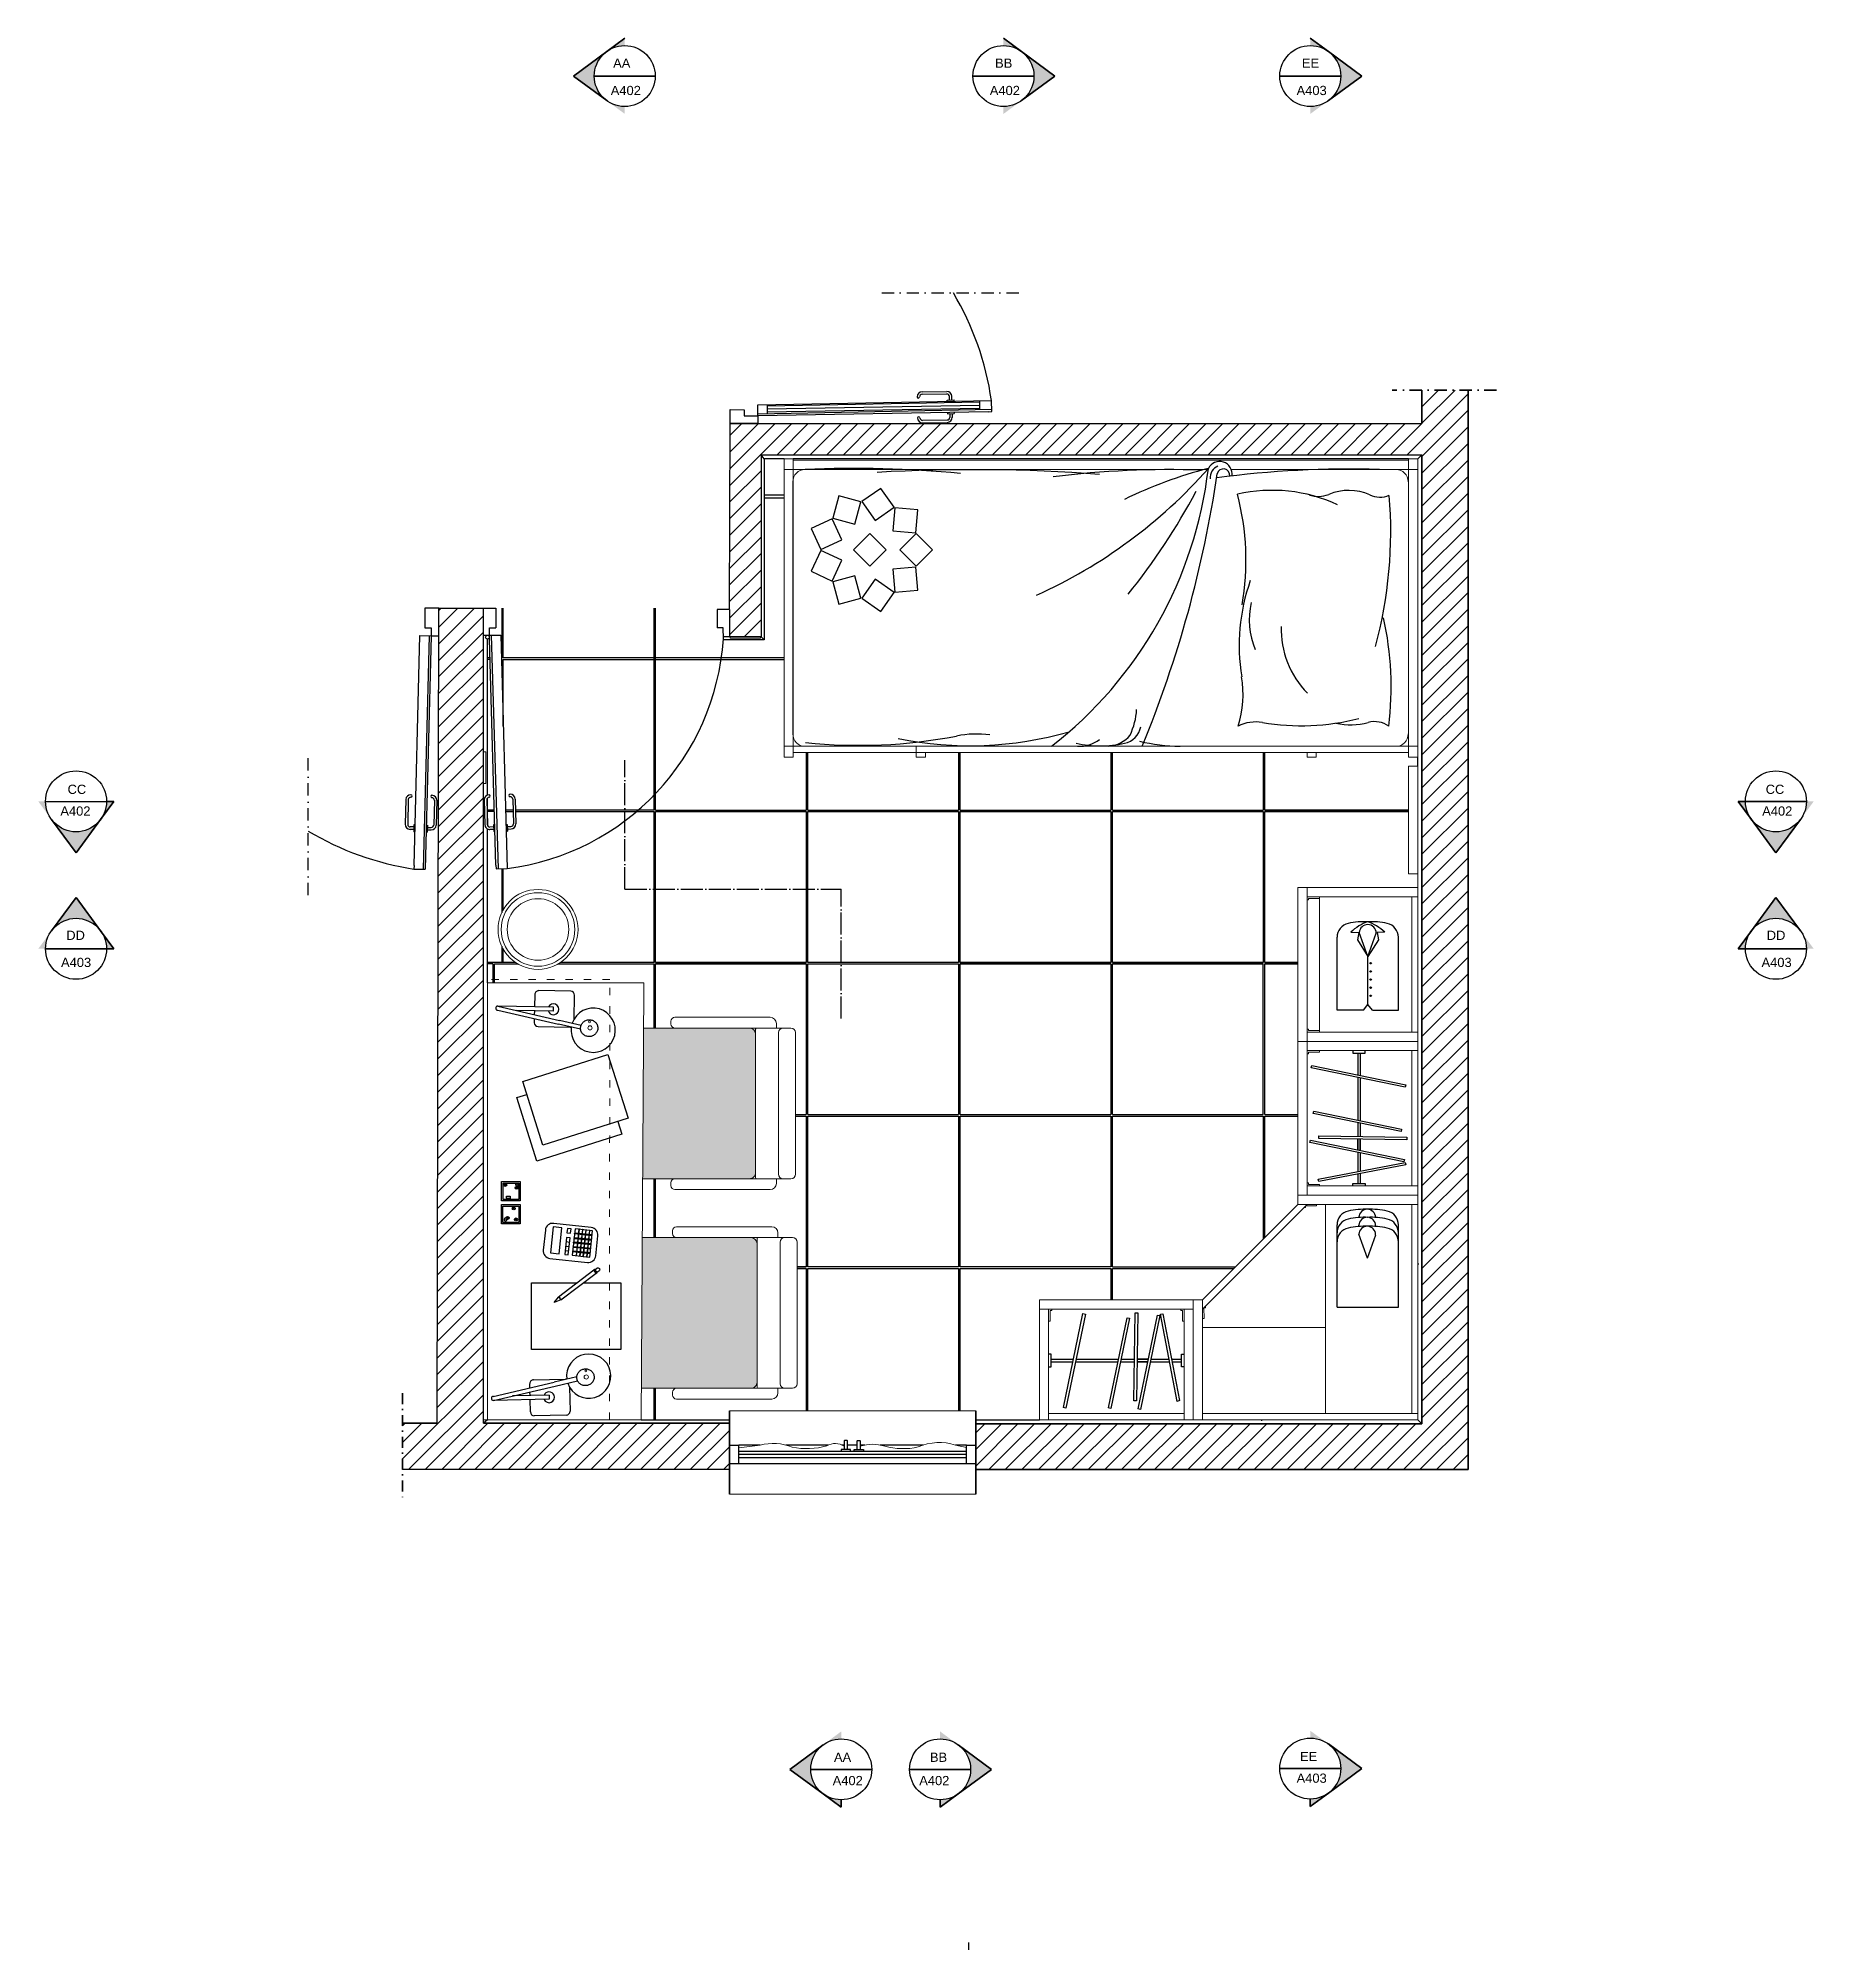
# Model space of a CAD drawing. Header units: millimetres. Extents: x 1104 to 6167, y 592 to 2113.
# Drawn here: x 5590 to 6167, y 1492 to 2113 of the extents above; entities that cross this region are included whole.
import ezdxf

# ---------------------------------------------------------------- set-up
doc = ezdxf.new("R2010")
doc.units = ezdxf.units.MM
for name, pattern in [('ACAD_ISO03W100', [30, 12, -18]), ('ACAD_ISO04W100', [30, 24, -3, 0, -3]), ('DASHDOT', [1, 0.5, -0.25, 0, -0.25])]:
    doc.linetypes.add(name, pattern=pattern)
for name, color, linetype, lineweight in [('A-DOOR-FULL', 9, 'Continuous', 25), ('A-FURN', 2, 'Continuous', 18), ('A-GLAZ-FULL', 4, 'Continuous', 25), ('A-WALL-FULL-EXTR', 3, 'Continuous', 35), ('A-WALL-FULL-INTR', 1, 'Continuous', 25), ('acessori 2', 7, 'Continuous', 13), ('QUOTE', 5, 'Continuous', 13), ('TEXTURE', 13, 'Continuous', 25)]:
    doc.layers.add(name, color=color, linetype=linetype, lineweight=lineweight)
for name, color, linetype in [('A-FLOR', 11, 'Continuous'), ('A-SECT-D-MCUC', 12, 'Continuous'), ('ACCESSORI', 8, 'Continuous'), ('BATTISCOPA', 10, 'Continuous'), ('SECT-SYMB', 6, 'Continuous')]:
    doc.layers.add(name, color=color, linetype=linetype)
doc.styles.get("Standard").update_dxf_attribs({"font": 'arial.ttf'})

msp = doc.modelspace()

# ---------------------------------------------------------------- texts
at = {"layer": 'QUOTE'}
for s, p in [('AA', (5777.04, 2103.57)), ('BB', (5901.17, 2103.57)), ('EE', (6000.88, 2103.57)), ('A402', (5776.26, 2094.68)), ('A402', (5899.45, 2094.68)), ('A403', (5999.16, 2094.68)), ('CC', (5599.73, 1867.5)), ('CC', (6151.61, 1867.5)), ('A402', (5597.39, 1860.44)), ('A402', (6150.48, 1860.44)), ('DD', (5599.31, 1820.04)), ('DD', (6151.96, 1820.04)), ('A403', (5597.61, 1811.23)), ('A403', (6150.26, 1811.23)), ('AA', (5848.81, 1552.84)), ('BB', (5879.99, 1552.84)), ('EE', (6000.29, 1553.1)), ('A402', (5848.39, 1545.26)), ('A402', (5876.52, 1545.26)), ('A403', (5999.16, 1546.04))]:
    msp.add_text(s, height=3, dxfattribs=at).set_placement(p)

# ---------------------------------------------------------------- hatches: boundary and pattern name
at = {"layer": 'A-SECT-D-MCUC'}
h = msp.add_hatch(dxfattribs=at)
h.set_pattern_fill('ANSI31', color=256, scale=1.2)
h.paths.add_polyline_path([(5825.1, 1977.78), (6039.87, 1977.78), (6039.87, 1662.75), (5894.87, 1662.75), (5894.87, 1647.83), (6054.87, 1647.92), (6054.87, 1998.79), (6039.87, 1998.79), (6039.87, 1987.92), (5815.1, 1987.92), (5814.87, 1927.66), (5814.87, 1918.62), (5825.1, 1918.62)])
h = msp.add_hatch(dxfattribs=at)
h.set_pattern_fill('ANSI31', color=256, scale=1.2)
h.paths.add_polyline_path([(5719.87, 1662.92), (5708.58, 1662.92), (5708.58, 1647.94), (5814.86, 1647.83), (5814.87, 1662.92), (5734.87, 1662.92), (5734.87, 1782.92), (5734.87, 1927.92), (5720.37, 1927.92)])
at = {"layer": 'SECT-SYMB'}
h = msp.add_hatch(color=256, dxfattribs=at)
h.dxf.hatch_style = 1
h.paths.add_polyline_path([(5774.95, 2108.84, 0.238429), (5770.92, 2100.86, 0.238429), (5774.95, 2092.88), (5764.11, 2100.86)])
h.paths.add_polyline_path([(5780.82, 2090.95), (5780.82, 2088.56), (5774.95, 2092.88, 0.159985)])
h.paths.add_polyline_path([(5780.82, 2113.16), (5780.82, 2110.77, 0.159985), (5774.95, 2108.84)])
h = msp.add_hatch(color=256, dxfattribs=at)
h.dxf.hatch_style = 1
h.paths.add_polyline_path([(5909.77, 2108.84, -0.238429), (5913.8, 2100.86, -0.238429), (5909.77, 2092.88), (5920.61, 2100.86)])
h.paths.add_polyline_path([(5903.89, 2090.95), (5903.89, 2088.56), (5909.77, 2092.88, -0.159985)])
h.paths.add_polyline_path([(5903.89, 2113.16), (5903.89, 2110.77, -0.159985), (5909.77, 2108.84)])
h = msp.add_hatch(color=256, dxfattribs=at)
h.dxf.hatch_style = 1
h.paths.add_polyline_path([(6009.48, 2108.84, -0.238429), (6013.52, 2100.86, -0.238429), (6009.48, 2092.88), (6020.32, 2100.86)])
h.paths.add_polyline_path([(6003.61, 2090.95), (6003.61, 2088.56), (6009.48, 2092.88, -0.159985)])
h.paths.add_polyline_path([(6003.61, 2113.16), (6003.61, 2110.77, -0.159985), (6009.48, 2108.84)])
h = msp.add_hatch(color=256, dxfattribs=at)
h.dxf.hatch_style = 1
h.paths.add_polyline_path([(5610.48, 1859.2, -0.238429), (5602.5, 1855.17, -0.238429), (5594.52, 1859.2), (5602.5, 1848.36)])
h.paths.add_polyline_path([(5592.59, 1865.08), (5590.2, 1865.08), (5594.52, 1859.2, -0.159985)])
h.paths.add_polyline_path([(5614.8, 1865.08), (5612.41, 1865.08, -0.159985), (5610.48, 1859.2)])
h = msp.add_hatch(color=256, dxfattribs=at)
h.dxf.hatch_style = 1
h.paths.add_polyline_path([(6146.95, 1859.2, 0.238429), (6154.93, 1855.17, 0.238429), (6162.91, 1859.2), (6154.93, 1848.36)])
h.paths.add_polyline_path([(6164.84, 1865.08), (6167.23, 1865.08), (6162.91, 1859.2, 0.159985)])
h.paths.add_polyline_path([(6142.63, 1865.08), (6145.02, 1865.08, 0.159985), (6146.95, 1859.2)])
h = msp.add_hatch(color=256, dxfattribs=at)
h.dxf.hatch_style = 1
h.paths.add_polyline_path([(5610.48, 1823.03, 0.238429), (5602.5, 1827.06, 0.238429), (5594.52, 1823.03), (5602.5, 1833.87)])
h.paths.add_polyline_path([(5592.59, 1817.15), (5590.2, 1817.15), (5594.52, 1823.03, 0.159985)])
h.paths.add_polyline_path([(5614.8, 1817.15), (5612.41, 1817.15, 0.159985), (5610.48, 1823.03)])
h = msp.add_hatch(color=256, dxfattribs=at)
h.dxf.hatch_style = 1
h.paths.add_polyline_path([(6146.95, 1823.03, -0.238429), (6154.93, 1827.06, -0.238429), (6162.91, 1823.03), (6154.93, 1833.87)])
h.paths.add_polyline_path([(6164.84, 1817.15), (6167.23, 1817.15), (6162.91, 1823.03, -0.159985)])
h.paths.add_polyline_path([(6142.63, 1817.15), (6145.02, 1817.15, -0.159985), (6146.95, 1823.03)])
h = msp.add_hatch(color=256, dxfattribs=at)
h.dxf.hatch_style = 1
h.paths.add_polyline_path([(5845.29, 1542.44, -0.238429), (5841.25, 1550.41, -0.238429), (5845.29, 1558.39), (5834.45, 1550.41)])
h.paths.add_polyline_path([(5851.16, 1560.32), (5851.16, 1562.72), (5845.29, 1558.39, -0.159985)])
h.paths.add_polyline_path([(5851.16, 1538.11), (5851.16, 1540.51, -0.159985), (5845.29, 1542.44)])
h = msp.add_hatch(color=256, dxfattribs=at)
h.dxf.hatch_style = 1
h.paths.add_polyline_path([(5889.19, 1542.44, 0.238429), (5893.22, 1550.41, 0.238429), (5889.19, 1558.39), (5900.02, 1550.41)])
h.paths.add_polyline_path([(5883.31, 1560.32), (5883.31, 1562.72), (5889.19, 1558.39, 0.159985)])
h.paths.add_polyline_path([(5883.31, 1538.11), (5883.31, 1540.51, 0.159985), (5889.19, 1542.44)])
h = msp.add_hatch(color=256, dxfattribs=at)
h.dxf.hatch_style = 1
h.paths.add_polyline_path([(6009.48, 1542.69, 0.238429), (6013.52, 1550.67, 0.238429), (6009.48, 1558.65), (6020.32, 1550.67)])
h.paths.add_polyline_path([(6003.61, 1560.58), (6003.61, 1562.97), (6009.48, 1558.65, 0.159985)])
h.paths.add_polyline_path([(6003.61, 1538.37), (6003.61, 1540.76, 0.159985), (6009.48, 1542.69)])
at = {"layer": 'TEXTURE'}
h = msp.add_hatch(dxfattribs=at)
h.set_pattern_fill('ANGLE', color=256, scale=0.21, angle=180)
h.set_pattern_definition([(180, (10589.4473, 3438.2738), (-3e-15, -1.46685), [1.0668, -0.40005]), (270, (10589.4473, 3438.2738), (1.46685, -3e-15), [1.0668, -0.40005])])
h.paths.add_polyline_path([(5786.23, 1674.28), (5797.64, 1674.28), (5821.83, 1674.28, 0.414214), (5823.83, 1676.28), (5823.83, 1721.28, 0.414213), (5821.83, 1723.28), (5797.64, 1723.28), (5786.53, 1723.28)])
h.paths.add_polyline_path([(5786.64, 1742.39), (5797.14, 1742.39), (5821.33, 1742.39, 0.414214), (5823.33, 1744.39), (5823.33, 1789.39, 0.414213), (5821.33, 1791.39), (5797.14, 1791.39), (5786.94, 1791.39)])

# ---------------------------------------------------------------- linework, layer by layer
msp.add_line((5812.85, 1917.61, 24.58), (5812.85, 1917.88, 24.58))
at = {"layer": 'A-DOOR-FULL'}
for p, q in [((5734.87, 1927.92), (5738.9, 1927.92)), ((5738.9, 1927.92), (5738.9, 1921.48)), ((5814.87, 1927.49), (5810.84, 1927.49)), ((5810.84, 1927.49), (5810.84, 1921.5)), ((5814.87, 1927.49), (5814.87, 1918.62)), ((5736.87, 1919.06), (5736.87, 1921.48)), ((5736.87, 1921.48), (5738.9, 1921.48)), ((5812.82, 1921.5), (5810.84, 1921.5)), ((5812.85, 1917.87, 24.58), (5812.82, 1921.5)), ((5734.87, 1919.06), (5736.87, 1919.06)), ((5736.87, 1919.06), (5740.49, 1919.16)), ((5736.9, 1917.85), (5736.87, 1919.06)), ((5738.95, 1844.31), (5736.9, 1917.85)), ((5739.73, 1843.12), (5737.47, 1919.08)), ((5740.49, 1919.16), (5742.61, 1843.24)), ((5814.87, 1918.62), (5812.86, 1918.62)), ((5719.73, 1865.42), (5719.53, 1857.36)), ((5735.14, 1865.55), (5735.36, 1857.5)), ((5735.94, 1865.58), (5736.16, 1857.52)), ((5744.4, 1865.81), (5744.62, 1857.75)), ((5745.2, 1865.83), (5745.43, 1857.78)), ((5738.2, 1856.77), (5736.99, 1856.74)), ((5738.22, 1855.97), (5737.01, 1855.93)), ((5738.58, 1857.49), (5738.18, 1857.48)), ((5738.18, 1857.48), (5738.24, 1855.26)), ((5738.64, 1855.27), (5738.24, 1855.26)), ((5742.21, 1857.59), (5742.61, 1857.6)), ((5742.27, 1855.37), (5742.67, 1855.38)), ((5742.61, 1857.6), (5742.67, 1855.38)), ((5742.63, 1856.89), (5743.84, 1856.93)), ((5742.65, 1856.09), (5743.86, 1856.12)), ((5738.95, 1844.31), (5738.98, 1843.11, 24.58)), ((5738.98, 1843.11, 24.58), (5742.61, 1843.24))]:
    msp.add_line(p, q, dxfattribs=at)
msp.add_circle((5736.18, 1918.46), 0.604, dxfattribs=at)
for centre, radius, start, end in [((5732.47, 1923.16, 24.58), 80.56, 277.2269, 356.23892), ((5736.75, 1865.6), 1.61, 91.57684, 181.57684), ((5736.75, 1865.6), 0.806, 91.57684, 181.57684), ((5736.68, 1866.81), 0.404, 276.54452, 86.60915), ((5743.59, 1867), 0.404, 96.54452, 266.60915), ((5743.59, 1865.79), 1.61, 1.57684, 91.57684), ((5743.59, 1865.79), 0.806, 1.57684, 91.57684), ((5736.97, 1857.54), 1.61, 181.57684, 271.57684), ((5736.97, 1857.54), 0.806, 181.57684, 271.57684), ((5743.81, 1857.73), 0.806, 271.57684, 1.57684), ((5743.81, 1857.73), 1.61, 271.57684, 1.57684)]:
    msp.add_arc(centre, radius, start, end, dxfattribs=at)
at = {"layer": 'A-FLOR'}
for p, q in [((5826.1, 1964.75), (5832.66, 1964.75)), ((5826.1, 1963.75), (5832.66, 1963.75)), ((5835.66, 1964.75), (5835.52, 1964.75)), ((5835.52, 1964.75), (5835.66, 1964.75)), ((5835.52, 1963.75), (5835.66, 1963.75)), ((6003.54, 1964.65), (6003.67, 1964.65)), ((5740.82, 1927.92), (5740.82, 1911.75)), ((5741.32, 1911.75), (5741.32, 1927.92)), ((5790.32, 1915.45), (5790.32, 1927.92)), ((5790.82, 1915.45), (5790.82, 1927.92)), ((5790.32, 1911.25), (5790.32, 1915.45)), ((5790.82, 1911.25), (5790.82, 1915.45)), ((5835.57, 1914.65), (5835.43, 1914.65)), ((5835.43, 1914.65), (5835.57, 1914.65)), ((5737.07, 1911.75), (5736.17, 1911.75)), ((5737.09, 1911.25), (5736.17, 1911.25)), ((5740.82, 1911.75), (5740.7, 1911.75)), ((5740.82, 1911.25), (5740.71, 1911.25)), ((5740.82, 1911.25), (5740.82, 1907.47)), ((5790.32, 1911.75), (5741.32, 1911.75)), ((5741.32, 1911.25), (5790.32, 1911.25)), ((5741.32, 1889.5), (5741.32, 1911.25)), ((5790.32, 1862.25), (5790.32, 1911.25)), ((5832.66, 1911.75), (5790.82, 1911.75)), ((5790.82, 1911.25), (5832.66, 1911.25)), ((5790.82, 1862.25), (5790.82, 1911.25)), ((5835.43, 1913.65), (5835.57, 1913.65)), ((5837.73, 1883.36), (5837.73, 1882.98)), ((5839.82, 1880.98), (5839.82, 1862.25)), ((5738.45, 1862.25), (5736.17, 1862.25)), ((5738.46, 1861.75), (5736.17, 1861.75)), ((5744.5, 1862.25), (5742.08, 1862.25)), ((5742.09, 1861.75), (5744.51, 1861.75)), ((5790.32, 1862.25), (5745.3, 1862.25)), ((5745.32, 1861.75), (5790.32, 1861.75)), ((5790.32, 1812.75), (5790.32, 1861.75)), ((5790.82, 1862.25), (5839.82, 1862.25)), ((5790.82, 1861.75), (5839.82, 1861.75)), ((5790.82, 1812.75), (5790.82, 1861.75)), ((5839.82, 1861.75), (5839.82, 1812.75)), ((5840.32, 1862.25), (5889.32, 1862.25)), ((5889.82, 1862.25), (5938.82, 1862.25)), ((5939.32, 1862.25), (5988.32, 1862.25)), ((5988.82, 1862.25), (6035.57, 1862.25)), ((5740.82, 1843.17), (5740.82, 1828.88)), ((5741.32, 1829.86), (5741.32, 1843.19)), ((5740.82, 1817.99), (5740.82, 1812.75)), ((5741.32, 1812.75), (5741.32, 1817.02)), ((5740.82, 1812.75), (5736.17, 1812.75)), ((5737.96, 1812.25), (5736.17, 1812.25)), ((5737.96, 1812.25), (5737.96, 1806.05)), ((5738.46, 1812.25), (5746.08, 1812.25)), ((5738.46, 1806.05), (5738.46, 1812.25)), ((5745.23, 1812.75), (5739.32, 1812.75)), ((5759.24, 1812.25), (5790.32, 1812.25)), ((5790.32, 1812.75), (5760.02, 1812.75)), ((5790.32, 1791.39), (5790.32, 1812.25)), ((5790.82, 1812.75), (5839.82, 1812.75)), ((5839.82, 1812.75), (5790.82, 1812.75)), ((5790.82, 1812.25), (5839.82, 1812.25)), ((5790.82, 1791.39), (5790.82, 1812.25)), ((5839.82, 1812.25), (5839.82, 1763.25)), ((5889.82, 1812.75), (5938.82, 1812.75)), ((5939.32, 1812.75), (5988.32, 1812.75)), ((5939.32, 1763.25), (5939.32, 1812.25)), ((5939.32, 1812.25), (5988.32, 1812.25)), ((5988.32, 1763.25), (5988.32, 1812.25)), ((5988.82, 1812.75), (5999.57, 1812.75)), ((5836.33, 1763.25), (5839.82, 1763.25)), ((5836.33, 1762.75), (5839.82, 1762.75)), ((5839.82, 1762.75), (5839.82, 1713.75)), ((5840.32, 1763.25), (5889.32, 1763.25)), ((5889.82, 1763.25), (5938.82, 1763.25)), ((5939.32, 1763.25), (5988.32, 1763.25)), ((5988.32, 1762.75), (5988.32, 1722.8)), ((5988.82, 1763.25), (5999.57, 1763.25)), ((5790.42, 1723.28), (5790.42, 1742.39)), ((5790.82, 1723.28), (5790.82, 1742.39)), ((5839.82, 1713.75), (5836.83, 1713.75)), ((5836.83, 1713.75), (5839.82, 1713.75)), ((5836.83, 1713.25), (5839.82, 1713.25)), ((5839.82, 1713.25), (5839.82, 1666.92)), ((5889.32, 1713.75), (5840.32, 1713.75)), ((5938.82, 1713.75), (5889.82, 1713.75)), ((5939.32, 1713.75), (5979.27, 1713.75)), ((6038.82, 1714.75), (6038.87, 1714.75)), ((5790.32, 1664.05), (5790.32, 1674.28)), ((5790.82, 1664.05), (5790.82, 1674.28)), ((5987.87, 1663.75), (5987.87, 1663.8))]:
    msp.add_line(p, q, dxfattribs=at)
for points in [[(6003.67, 1964.65), (6003.54, 1964.65)], [(5838.73, 1882.98), (5838.73, 1883.04)], [(5987.82, 1883.12), (5987.82, 1883.08)], [(5988.82, 1883.08), (5988.82, 1883.12)], [(5840.32, 1862.25), (5840.32, 1880.98)], [(5889.32, 1880.98), (5889.32, 1862.25)], [(5889.82, 1862.25), (5889.82, 1880.98)], [(5938.82, 1880.98), (5938.82, 1862.25)], [(5939.32, 1862.25), (5939.32, 1880.98)], [(5988.32, 1881.08), (5988.32, 1862.25)], [(6035.57, 1862.25), (5988.82, 1862.25), (5988.82, 1881.08)], [(5999.57, 1812.75), (5988.82, 1812.75), (5988.82, 1861.75), (6035.57, 1861.75)], [(5840.32, 1763.25), (5840.32, 1812.25), (5889.32, 1812.25), (5889.32, 1763.25)], [(5889.82, 1763.25), (5889.82, 1812.25), (5938.82, 1812.25), (5938.82, 1763.25)], [(5988.82, 1763.25), (5988.82, 1812.25), (5999.57, 1812.25)], [(5840.32, 1713.75), (5840.32, 1762.75), (5889.32, 1762.75), (5889.32, 1713.75)], [(5889.82, 1713.75), (5889.82, 1762.75), (5938.82, 1762.75), (5938.82, 1713.75)], [(5939.32, 1713.75), (5939.32, 1762.75), (5988.32, 1762.75)], [(5988.82, 1723.3), (5988.82, 1762.75), (5999.57, 1762.75)], [(5840.32, 1666.92), (5840.32, 1713.25), (5889.32, 1713.25), (5889.32, 1666.92)], [(5889.82, 1666.92), (5889.82, 1713.25), (5938.82, 1713.25), (5938.82, 1703.05)], [(5939.32, 1703.05), (5939.32, 1713.25), (5978.77, 1713.25)]]:
    msp.add_lwpolyline(points, dxfattribs=at)
for points in [[(5840.32, 1861.75), (5889.32, 1861.75), (5889.32, 1812.75), (5840.32, 1812.75)], [(5889.82, 1861.75), (5938.82, 1861.75), (5938.82, 1812.75), (5889.82, 1812.75)], [(5939.32, 1861.75), (5988.32, 1861.75), (5988.32, 1812.75), (5939.32, 1812.75)]]:
    msp.add_lwpolyline(points, close=True, dxfattribs=at)
at = {"layer": 'A-FURN'}
for p, q in [((5832.57, 1976.48), (5832.57, 1879.48)), ((5832.57, 1976.48), (5835.57, 1976.48)), ((5835.57, 1976.48), (5835.57, 1879.48)), ((6035.57, 1879.48), (6035.57, 1976.48)), ((6035.57, 1976.48), (6038.57, 1976.48)), ((6038.57, 1879.48), (6038.57, 1976.48)), ((5832.57, 1972.98), (5970.44, 1972.98)), ((6035.57, 1975.98), (5835.57, 1975.98)), ((5969.34, 1972.98), (5970.44, 1972.98)), ((5977.95, 1972.98), (6031.43, 1972.98)), ((5977.95, 1972.98), (6038.57, 1972.98)), ((5835.43, 1886.98), (5835.43, 1968.98)), ((5815.09, 1918.62, 25), (5824.93, 1918.62, 25)), ((5815.09, 1918.62, 25), (5815.09, 1918.12, 25)), ((5824.93, 1918.12, 25), (5815.09, 1918.12, 25)), ((5824.93, 1918.62, 25), (5824.93, 1918.12, 25)), ((5835.57, 1882.98), (5832.57, 1882.98)), ((5875.57, 1882.98), (5835.57, 1882.98)), ((6031.43, 1882.98), (5839.43, 1882.98)), ((6038.57, 1882.98), (5875.57, 1882.98)), ((5875.57, 1880.98), (5875.57, 1882.98)), ((5919.52, 1882.98), (5929.22, 1882.98)), ((5961.3, 1883.02), (6022.13, 1883.02)), ((5734.88, 1870.85, 24.58), (5734.88, 1881.16, 24.58)), ((5734.88, 1881.16, 24.58), (5735.65, 1881.16, 24.58)), ((5735.65, 1881.16, 24.58), (5735.65, 1870.85, 24.58)), ((5832.57, 1879.48), (5835.57, 1879.48)), ((5835.57, 1880.98), (5875.57, 1880.98)), ((5875.57, 1880.98), (5875.57, 1879.48)), ((5875.57, 1880.98), (5878.57, 1880.98)), ((5875.57, 1880.98), (6035.57, 1880.98)), ((5875.57, 1879.48), (5878.57, 1879.48)), ((5878.57, 1879.48), (5878.57, 1880.98)), ((6002.57, 1880.98), (6002.57, 1879.48)), ((6002.57, 1879.48), (6005.57, 1879.48)), ((6005.57, 1879.48), (6005.57, 1880.98)), ((6035.57, 1879.48), (6038.57, 1879.48)), ((5735.65, 1870.85, 24.58), (5734.88, 1870.85, 24.58)), ((6035.57, 1841.55), (6035.57, 1876.55)), ((6038.57, 1876.55), (6035.57, 1876.55)), ((6038.57, 1841.55), (6038.57, 1876.55)), ((6035.57, 1841.55), (6038.57, 1841.55)), ((6038.57, 1841.55), (6038.57, 1837.05)), ((6038.57, 1837.05), (5999.57, 1837.05)), ((5999.57, 1837.05), (5999.57, 1787.05)), ((6002.57, 1787.05), (6002.57, 1837.05)), ((6038.57, 1834.05), (6002.57, 1834.05)), ((6006.57, 1834.05), (6006.57, 1790.05)), ((6036.57, 1790.05), (6036.57, 1834.05)), ((6038.57, 1664.05), (6038.57, 1837.05)), ((5736.17, 1664.05), (5736.17, 1806.05)), ((5736.17, 1806.05), (5787.02, 1806.05)), ((5787.01, 1804.3), (5786.17, 1664.05)), ((5787.02, 1806.05), (5787.02, 1804.3)), ((5795.84, 1793.58), (5795.84, 1792.69)), ((5828.08, 1794.88), (5797.14, 1794.88)), ((5830.08, 1791.39), (5821.33, 1791.39)), ((5823.33, 1790.99), (5823.33, 1789.39)), ((5832.28, 1791.39), (5823.73, 1791.39)), ((5830.08, 1791.39), (5830.08, 1792.88)), ((5830.78, 1743.89), (5830.78, 1789.89)), ((5834.83, 1791.39), (5832.28, 1791.39)), ((5836.33, 1789.89), (5836.33, 1743.89)), ((6002.57, 1790.05), (6038.57, 1790.05)), ((6006.57, 1790.05), (6006.57, 1790.55)), ((5999.57, 1787.05), (6038.57, 1787.05)), ((5999.57, 1787.05), (5999.57, 1737.05)), ((6002.57, 1737.05), (6002.57, 1787.05)), ((6002.57, 1784.05), (6038.57, 1784.05)), ((6036.57, 1740.05), (6036.57, 1784.05)), ((5795.84, 1741.09), (5795.84, 1740.19)), ((5830.08, 1742.39), (5821.33, 1742.39)), ((5823.33, 1742.79), (5823.33, 1744.39)), ((5832.28, 1742.39), (5823.73, 1742.39)), ((5830.08, 1740.89), (5830.08, 1742.39)), ((5834.83, 1742.39), (5832.28, 1742.39)), ((6002.57, 1740.05), (6038.57, 1740.05)), ((5828.08, 1738.89), (5797.14, 1738.89)), ((5968.57, 1703.05), (5999.57, 1734.05)), ((5968.57, 1700.05), (6002.57, 1734.05)), ((5999.57, 1737.05), (6038.57, 1737.05)), ((5999.57, 1734.05), (5999.57, 1737.05)), ((5999.57, 1734.05), (6038.57, 1734.05)), ((6008.57, 1734.05), (6008.57, 1666.05)), ((6036.57, 1666.05), (6036.57, 1734.05)), ((5796.34, 1725.48), (5796.34, 1724.58)), ((5828.58, 1726.78), (5797.64, 1726.78)), ((5830.58, 1723.28), (5821.83, 1723.28)), ((5823.83, 1722.88), (5823.83, 1721.28)), ((5832.78, 1723.28), (5824.23, 1723.28)), ((5830.58, 1723.28), (5830.58, 1724.78)), ((5831.28, 1675.78), (5831.28, 1721.78)), ((5835.33, 1723.28), (5832.78, 1723.28)), ((5836.83, 1721.78), (5836.83, 1675.78)), ((5968.57, 1703.05), (5915.57, 1703.05)), ((5915.57, 1703.05), (5915.57, 1664.05)), ((5965.57, 1703.05), (5965.57, 1664.05)), ((5968.57, 1703.05), (5968.57, 1664.05)), ((5915.57, 1700.05), (5965.57, 1700.05)), ((5918.57, 1700.05), (5918.57, 1664.05)), ((5962.57, 1700.05), (5962.57, 1664.05)), ((5968.57, 1694.05), (6008.57, 1694.05)), ((5796.34, 1672.98), (5796.34, 1672.09)), ((5830.58, 1674.28), (5821.83, 1674.28)), ((5823.83, 1674.68), (5823.83, 1676.28)), ((5832.78, 1674.28), (5824.23, 1674.28)), ((5830.58, 1672.79), (5830.58, 1674.28)), ((5835.33, 1674.28), (5832.78, 1674.28)), ((5828.58, 1670.79), (5797.64, 1670.79)), ((5814.87, 1666.92), (5894.87, 1666.92)), ((5918.57, 1666.05), (5962.57, 1666.05)), ((5968.57, 1666.05), (6038.57, 1666.05)), ((5734.87, 1662.92), (5814.87, 1662.92)), ((5786.17, 1664.05), (5736.17, 1664.05)), ((5915.57, 1664.05), (6038.57, 1664.05)), ((5814.86, 1639.83), (5894.87, 1639.83))]:
    msp.add_line(p, q, dxfattribs=at)
at = {"layer": 'A-FURN', "linetype": 'ACAD_ISO03W100', "ltscale": 0.2}
for p, q in [((5775.93, 1807.13), (5734.93, 1807.13)), ((5775.87, 1664.05), (5775.93, 1807.13))]:
    msp.add_line(p, q, dxfattribs=at)
at = {"layer": 'A-FURN', "linetype": 'ACAD_ISO03W100', "ltscale": 0.1}
msp.add_line((5734.87, 1664.05), (5775.87, 1664.05), dxfattribs=at)
at = {"layer": 'A-FURN'}
for points in [[(5786.64, 1742.39), (5797.14, 1742.39), (5821.33, 1742.39, 0.414214), (5823.33, 1744.39), (5823.33, 1789.39, 0.414213), (5821.33, 1791.39), (5797.14, 1791.39), (5786.94, 1791.39)], [(5786.23, 1674.28), (5797.64, 1674.28), (5821.83, 1674.28, 0.414214), (5823.83, 1676.28), (5823.83, 1721.28, 0.414213), (5821.83, 1723.28), (5797.64, 1723.28), (5786.53, 1723.28)], [(5817.87, 1654.88), (5824.8, 1655.83, -0.155669), (5835.25, 1655.17, 0.125457), (5846.5, 1655.62, -0.277526), (5852.16, 1655.43, 0.201786)], [(5891.87, 1655.03), (5888.34, 1655.83, 0.185905), (5876.19, 1655.2, -0.122978), (5865.29, 1655.46, 0.15794), (5857.37, 1655.46, 3.696301)]]:
    msp.add_lwpolyline(points, format="xyb", dxfattribs=at)
for radius in [13, 11.96, 10]:
    msp.add_circle((5752.62, 1823.44, 24.58), radius, dxfattribs=at)
for centre, radius, start, end in [((5839.43, 1968.98), 4, 90, 180), ((6031.43, 1968.98), 4, 0, 90), ((5839.43, 1886.98), 4, 180, 270), ((6031.43, 1886.98), 4, 270, 0), ((5797.14, 1793.58), 1.3, 90, 180), ((5797.14, 1792.69), 1.3, 180, 269.99996), ((5823.73, 1790.99), 0.4, 89.99993, 180), ((5828.08, 1792.88), 2, 0, 90), ((5832.28, 1789.89), 1.5, 90, 180), ((5834.83, 1789.89), 1.5, 0, 90), ((5797.14, 1741.09), 1.3, 90, 180), ((5797.14, 1740.19), 1.3, 180, 270), ((5823.73, 1742.79), 0.4, 180, 270), ((5828.08, 1740.89), 2, 270, 0), ((5832.28, 1743.89), 1.5, 180, 270), ((5834.83, 1743.89), 1.5, 270, 0), ((5797.64, 1725.48), 1.3, 90, 180), ((5797.64, 1724.58), 1.3, 180, 269.99996), ((5824.23, 1722.88), 0.4, 89.99993, 180), ((5828.58, 1724.78), 2, 0, 90), ((5832.78, 1721.78), 1.5, 90, 180), ((5835.33, 1721.78), 1.5, 0, 90), ((5797.64, 1672.98), 1.3, 90, 180), ((5797.64, 1672.09), 1.3, 180, 270), ((5824.23, 1674.68), 0.4, 180, 270), ((5828.58, 1672.79), 2, 270, 0), ((5832.78, 1675.78), 1.5, 180, 270), ((5835.33, 1675.78), 1.5, 270, 0)]:
    msp.add_arc(centre, radius, start, end, dxfattribs=at)
at = {"layer": 'A-GLAZ-FULL'}
for p, q in [((5814.87, 1655.83), (5817.87, 1655.83)), ((5824.8, 1655.83), (5817.87, 1655.83)), ((5817.87, 1653.83), (5856.87, 1653.83)), ((5846.93, 1655.83), (5833.19, 1655.83)), ((5854.16, 1654.33), (5851.16, 1654.33)), ((5851.16, 1654.33), (5851.16, 1653.83)), ((5852.16, 1655.83), (5851.41, 1655.83)), ((5852.16, 1657.23), (5852.16, 1654.33)), ((5853.06, 1657.33), (5852.26, 1657.33)), ((5853.16, 1654.33), (5853.16, 1657.23)), ((5856.16, 1655.83), (5853.16, 1655.83)), ((5854.16, 1653.83), (5854.16, 1654.33)), ((5855.37, 1654.33), (5858.37, 1654.33)), ((5855.37, 1653.83), (5855.37, 1654.33)), ((5856.37, 1655.83), (5856.16, 1655.83)), ((5856.37, 1654.33), (5856.37, 1657.23)), ((5856.47, 1657.33), (5857.27, 1657.33)), ((5856.87, 1653.83), (5891.87, 1653.83)), ((5857.37, 1657.23), (5857.37, 1654.33)), ((5858.82, 1655.83), (5857.37, 1655.83)), ((5858.37, 1654.33), (5858.37, 1653.83)), ((5877.83, 1655.83), (5863.84, 1655.83)), ((5891.87, 1655.83), (5888.34, 1655.83)), ((5891.87, 1655.83), (5894.87, 1655.83)), ((5814.87, 1649.83), (5817.87, 1649.83)), ((5817.87, 1652.83), (5856.87, 1652.83)), ((5817.87, 1651.83), (5891.87, 1651.83)), ((5817.87, 1649.83), (5891.87, 1649.83)), ((5856.87, 1652.83), (5891.87, 1652.83)), ((5891.87, 1649.83), (5894.87, 1649.83))]:
    msp.add_line(p, q, dxfattribs=at)
at = {"layer": 'A-GLAZ-FULL', "ltscale": 0.001}
for p, q in [((5817.87, 1649.83), (5817.87, 1655.83)), ((5891.87, 1649.83), (5891.87, 1655.83))]:
    msp.add_line(p, q, dxfattribs=at)
at = {"layer": 'A-GLAZ-FULL'}
for centre, start, end in [((5852.26, 1657.23), 90, 180), ((5853.06, 1657.23), 0, 90), ((5856.47, 1657.23), 90, 180), ((5857.27, 1657.23), 0, 90)]:
    msp.add_arc(centre, 0.1, start, end, dxfattribs=at)
at = {"layer": 'A-WALL-FULL-EXTR', "linetype": 'DASHDOT', "ltscale": 8}
msp.add_line((6064.17, 1998.79, 35), (6030.25, 1998.79, 35), dxfattribs=at)
at = {"layer": 'A-WALL-FULL-EXTR'}
for p, q in [((6039.87, 1987.92), (6039.87, 1998.79)), ((6054.87, 1647.92), (6054.87, 1998.81)), ((6039.87, 1662.75), (6039.87, 1977.78)), ((5814.86, 1639.83), (5814.87, 1666.92)), ((5894.87, 1639.83), (5894.87, 1666.92)), ((5719.87, 1662.92), (5708.58, 1662.92)), ((5814.87, 1662.92), (5734.87, 1662.92)), ((5894.87, 1662.75), (6039.87, 1662.75)), ((5708.58, 1647.94), (5814.87, 1647.83)), ((5894.87, 1647.83), (6039.87, 1647.83)), ((6054.87, 1647.92), (6039.87, 1647.92))]:
    msp.add_line(p, q, dxfattribs=at)
at = {"layer": 'A-WALL-FULL-EXTR', "linetype": 'DASHDOT', "ltscale": 7}
msp.add_line((5708.58, 1672.66, 35), (5708.58, 1638.73, 35), dxfattribs=at)
at = {"layer": 'A-WALL-FULL-INTR'}
for p, q in [((5814.87, 1927.62), (5815.1, 1987.92)), ((5815.1, 1987.92), (6039.87, 1987.92)), ((5825.1, 1977.78), (5825.1, 1918.62)), ((5825.1, 1977.78), (6039.87, 1977.78)), ((5719.87, 1662.92), (5720.37, 1927.92)), ((5720.37, 1927.92), (5734.87, 1927.92)), ((5734.87, 1782.92), (5734.87, 1927.92)), ((5825.1, 1918.62), (5814.87, 1918.62)), ((5734.87, 1662.92), (5734.87, 1782.92))]:
    msp.add_line(p, q, dxfattribs=at)
at = {"layer": 'ACCESSORI', "linetype": 'DASHDOT', "ltscale": 8}
for p, q in [((5864.34, 2030.37), (5908.95, 2030.37)), ((5677.87, 1834.57), (5677.87, 1879.19))]:
    msp.add_line(p, q, dxfattribs=at)
at = {"layer": 'ACCESSORI'}
for p, q in [((5824.04, 1994.02), (5899.98, 1995.4)), ((5827.07, 1993.69), (5896.05, 1994.92)), ((5877.42, 1998.21), (5885.47, 1998.35)), ((5877.43, 1997.41), (5885.49, 1997.55)), ((5885.62, 1995.54), (5887.84, 1995.58)), ((5885.63, 1995.13), (5885.62, 1995.54)), ((5886.33, 1995.55), (5886.31, 1996.76)), ((5887.14, 1995.56), (5887.11, 1996.77)), ((5887.85, 1995.17), (5887.84, 1995.58)), ((5896.05, 1995.32), (5896.1, 1992.44)), ((5900.08, 1991.77, 24.58), (5899.98, 1995.4)), ((5824.11, 1990.39), (5824.04, 1994.02)), ((5824.06, 1993.64), (5824.06, 1993.64)), ((5900.08, 1992.52), (5824.1, 1990.99)), ((5898.88, 1991.75), (5824.11, 1990.39)), ((5824.11, 1990.39), (5824.11, 1991.6)), ((5827.06, 1994.07), (5827.11, 1991.06)), ((5827.08, 1992.69), (5896.07, 1993.92)), ((5827.1, 1991.69), (5896.08, 1992.92)), ((5877.58, 1988.95), (5885.64, 1989.09)), ((5885.7, 1991.51), (5885.7, 1991.11)), ((5885.7, 1991.11), (5887.92, 1991.15)), ((5886.41, 1991.12), (5886.43, 1989.91)), ((5887.21, 1991.13), (5887.24, 1989.92)), ((5887.91, 1991.55), (5887.92, 1991.15)), ((5898.88, 1991.75), (5900.08, 1991.77, 24.58)), ((5877.6, 1988.14), (5885.65, 1988.28)), ((5850.34, 1964.41), (5848.4, 1957.16)), ((5857.59, 1962.47), (5850.34, 1964.41)), ((5864.02, 1966.82), (5857.88, 1962.52)), ((5868.32, 1960.68), (5864.02, 1966.82)), ((5855.64, 1955.22), (5857.59, 1962.47)), ((5857.88, 1962.52), (5862.18, 1956.37)), ((5862.18, 1956.37), (5868.32, 1960.68)), ((5868.57, 1960.53), (5867.92, 1953.06)), ((5876.05, 1959.88), (5868.57, 1960.53)), ((5875.39, 1952.4), (5876.05, 1959.88)), ((5848.21, 1956.94), (5841.41, 1953.77)), ((5841.41, 1953.77), (5844.58, 1946.97)), ((5851.38, 1950.14), (5848.21, 1956.94)), ((5848.4, 1957.16), (5855.64, 1955.22)), ((5860.49, 1952.13), (5855.19, 1946.82)), ((5865.8, 1946.82), (5860.49, 1952.13)), ((5867.92, 1953.06), (5875.39, 1952.4)), ((5875.49, 1952.13), (5870.19, 1946.82)), ((5880.8, 1946.82), (5875.49, 1952.13)), ((5844.58, 1946.68), (5841.41, 1939.88)), ((5844.58, 1946.97), (5851.38, 1950.14)), ((5851.38, 1943.51), (5844.58, 1946.68)), ((5855.19, 1946.82), (5860.49, 1941.52)), ((5860.49, 1941.52), (5865.8, 1946.82)), ((5870.19, 1946.82), (5875.49, 1941.52)), ((5875.49, 1941.52), (5880.8, 1946.82)), ((5841.41, 1939.88), (5848.21, 1936.71)), ((5848.21, 1936.71), (5851.38, 1943.51)), ((5875.39, 1941.25), (5867.92, 1940.59)), ((5867.92, 1940.59), (5868.57, 1933.12)), ((5876.05, 1933.77), (5875.39, 1941.25)), ((5855.64, 1938.43), (5848.4, 1936.49)), ((5848.4, 1936.49), (5850.34, 1929.24)), ((5857.59, 1931.18), (5855.64, 1938.43)), ((5862.18, 1937.28), (5857.88, 1931.13)), ((5868.32, 1932.97), (5862.18, 1937.28)), ((5864.02, 1926.83), (5868.32, 1932.97)), ((5868.57, 1933.12), (5876.05, 1933.77)), ((5850.34, 1929.24), (5857.59, 1931.18)), ((5857.88, 1931.13), (5864.02, 1926.83)), ((5712.34, 1844.26), (5714.25, 1919.02)), ((5714.25, 1919.02), (5717.87, 1918.92)), ((5717.27, 1918.94), (5715.33, 1843.01)), ((5717.87, 1918.92), (5715.94, 1843)), ((5709.66, 1865.68), (5709.46, 1857.62)), ((5710.47, 1865.66), (5710.26, 1857.6)), ((5718.93, 1865.44), (5718.72, 1857.38)), ((5712.23, 1855.94), (5711.03, 1855.97)), ((5712.26, 1856.75), (5711.05, 1856.78)), ((5712.27, 1857.45), (5712.22, 1855.23)), ((5712.62, 1855.22), (5712.22, 1855.23)), ((5712.68, 1857.44), (5712.27, 1857.45)), ((5716.24, 1855.13), (5716.65, 1855.12)), ((5716.3, 1857.35), (5716.7, 1857.34)), ((5716.7, 1857.34), (5716.65, 1855.12)), ((5716.66, 1855.83), (5717.87, 1855.79)), ((5716.69, 1856.63), (5717.89, 1856.6)), ((5712.34, 1844.26), (5712.31, 1843.06, 24.58)), ((5712.31, 1843.06, 24.58), (5715.94, 1843)), ((6012.3, 1797.16, 24.58), (6012.3, 1820.91, 24.58)), ((6016.77, 1822.6, 24.58), (6019.35, 1822.45, 24.58)), ((6019.35, 1822.46, 24.58), (6018.98, 1820.1, 24.58)), ((6022.36, 1814.62, 24.58), (6019.52, 1822.46, 24.58)), ((6022.36, 1814.62, 24.58), (6025.03, 1822.28, 24.58)), ((6027.77, 1822.6, 24.58), (6025.37, 1822.46, 24.58)), ((6025.37, 1822.46, 24.58), (6025.73, 1820.1, 24.58)), ((6032.25, 1797.16, 24.58), (6032.25, 1820.91, 24.58)), ((6018.98, 1820.1, 24.58), (6022.36, 1814.62, 24.58)), ((6025.73, 1820.1, 24.58), (6022.36, 1814.62, 24.58)), ((6022.36, 1799.05, 24.58), (6022.36, 1814.62, 24.58)), ((5751.55, 1802.28), (5751.47, 1798.28)), ((5763.27, 1803.34), (5752.86, 1803.55)), ((5757.64, 1798.15), (5739.54, 1798.51)), ((5739.54, 1798.51), (5759.56, 1793.88)), ((5739.56, 1797.25), (5759.32, 1792.61)), ((5757.61, 1796.83), (5745.79, 1797.07)), ((5751.44, 1796.96), (5751.42, 1795.77)), ((5757.61, 1796.83), (5757.61, 1798.15)), ((5764.32, 1794.27), (5764.48, 1802.08)), ((6020.93, 1797.16, 24.58), (6012.3, 1797.16, 24.58)), ((6020.93, 1797.16, 24.58), (6022.36, 1799.05, 24.58)), ((6023.78, 1797.16, 24.58), (6022.36, 1799.05, 24.58)), ((6023.78, 1797.16, 24.58), (6032.25, 1797.16, 24.58)), ((5751.39, 1794.4), (5751.36, 1793.07)), ((5752.63, 1791.86), (5763.03, 1791.66)), ((5766.47, 1790.99), (5759.32, 1792.61)), ((5759.62, 1793.94), (5766.64, 1792.31, -10.42)), ((5764.3, 1792.87), (5764.3, 1792.88)), ((6017.4, 1784.05), (6017.4, 1783.24)), ((6021.44, 1783.24), (6021.44, 1784.05)), ((6003.94, 1778.41), (6004.1, 1779.2)), ((6034.48, 1772.13), (6003.94, 1778.41)), ((6004.1, 1779.2), (6034.65, 1772.92)), ((6017.4, 1783.24), (6021.44, 1783.24)), ((6019.01, 1783.24), (6019.01, 1776.13)), ((6019.82, 1783.24), (6019.82, 1775.97)), ((6019.01, 1775.31), (6019.01, 1761.49)), ((6019.82, 1775.14), (6019.82, 1761.33)), ((6034.65, 1772.92), (6034.48, 1772.13)), ((6004.52, 1763.65), (6004.77, 1764.42)), ((6033.13, 1757.76), (6004.52, 1763.65)), ((6004.77, 1764.42), (6033.3, 1758.55)), ((6019.01, 1760.67), (6019.01, 1756.13)), ((6019.82, 1760.5), (6019.82, 1756.12)), ((6003.49, 1754.17), (6003.65, 1754.96)), ((6034.03, 1747.89), (6003.49, 1754.17)), ((6003.65, 1754.96), (6034.2, 1748.68)), ((6006.34, 1755.51), (6006.35, 1756.32)), ((6034.97, 1755.08), (6006.34, 1755.51)), ((6006.35, 1756.32), (6034.98, 1755.89)), ((6019.01, 1751.8), (6019.01, 1755.32)), ((6019.01, 1755.32), (6019.01, 1751.8)), ((6019.82, 1751.64), (6019.82, 1755.31)), ((6019.82, 1755.31), (6019.82, 1751.64)), ((6033.3, 1758.55), (6033.13, 1757.76)), ((6034.98, 1755.89), (6034.97, 1755.08)), ((6006.14, 1742.29), (6034.49, 1747.69)), ((6034.64, 1746.89), (6006.39, 1741.52)), ((6019.01, 1750.98), (6019.01, 1744.74)), ((6019.82, 1750.81), (6019.82, 1744.9)), ((6034.2, 1748.68), (6034.03, 1747.89)), ((6034.49, 1747.69), (6034.64, 1746.89)), ((6006.39, 1741.52), (6006.14, 1742.29)), ((6017.4, 1740.05), (6017.4, 1740.86)), ((6017.4, 1740.86), (6021.44, 1740.86)), ((6019.01, 1743.92), (6019.01, 1740.86)), ((6019.82, 1744.07), (6019.82, 1740.86)), ((6021.44, 1740.86), (6021.44, 1740.05)), ((5761.72, 1721.96), (5762.91, 1721.81)), ((6012.3, 1706.19, 24.58), (6012.3, 1727.43, 24.58)), ((6012.3, 1703.57, 24.58), (6012.3, 1724.81, 24.58)), ((6012.3, 1700.66, 24.58), (6012.3, 1721.9, 24.58)), ((6019.5, 1726.89, 24.58), (6019.35, 1727.28, 24.58)), ((6022.19, 1716.53, 24.58), (6019.35, 1724.36, 24.58)), ((6022.19, 1716.53, 24.58), (6024.86, 1724.19, 24.58)), ((6024.79, 1726.91, 24.58), (6024.86, 1727.11, 24.58)), ((6032.25, 1706.19, 24.58), (6032.25, 1727.43, 24.58)), ((6032.25, 1703.57, 24.58), (6032.25, 1724.81, 24.58)), ((6032.25, 1700.66, 24.58), (6032.25, 1721.9, 24.58)), ((5761.42, 1719.06), (5762.6, 1718.92)), ((5761.57, 1720.48), (5762.76, 1720.37)), ((5770.8, 1712.75), (5770.78, 1712.69)), ((5770.78, 1712.69), (5770.79, 1712.64)), ((5770.93, 1712.74), (5770.79, 1712.64)), ((5770.79, 1712.64), (5771.48, 1711.7)), ((5770.86, 1712.77), (5770.8, 1712.75)), ((5770.93, 1712.74), (5770.86, 1712.77)), ((5771.56, 1711.76), (5770.87, 1712.69)), ((5770.93, 1712.74), (5770.99, 1712.78)), ((5771.62, 1711.81), (5770.93, 1712.74)), ((5770.99, 1712.89), (5770.97, 1712.83)), ((5770.97, 1712.83), (5770.99, 1712.78)), ((5771.05, 1712.92), (5770.99, 1712.89)), ((5771.05, 1712.83), (5770.99, 1712.78)), ((5770.99, 1712.78), (5771.69, 1711.86)), ((5771.12, 1712.89), (5771.05, 1712.92)), ((5771.05, 1712.83), (5771.05, 1712.83)), ((5771.83, 1711.96), (5771.12, 1712.89)), ((5771.48, 1711.7), (5771.69, 1711.86)), ((5771.48, 1711.7), (5771.56, 1711.66)), ((5771.56, 1711.66), (5771.62, 1711.68)), ((5771.64, 1711.74), (5771.62, 1711.81)), ((5771.62, 1711.68), (5771.64, 1711.74)), ((5758.57, 1702.41), (5758.35, 1702.7)), ((5758.49, 1702.37), (5758.29, 1702.63)), ((5923.42, 1668), (5929.71, 1698.55)), ((5930.5, 1698.38), (5924.21, 1667.84)), ((5929.71, 1698.55), (5930.5, 1698.38)), ((5938.06, 1667.98), (5944.07, 1697.2)), ((5944.86, 1697.04), (5938.83, 1667.73)), ((5944.07, 1697.2), (5944.86, 1697.04)), ((5946.3, 1670.25), (5946.74, 1698.76)), ((5946.74, 1698.76), (5947.54, 1698.76)), ((5947.54, 1698.76), (5947.11, 1670.24)), ((5947.66, 1667.55), (5953.94, 1698.1)), ((5954.74, 1697.93), (5948.45, 1667.39)), ((5953.94, 1698.1), (5954.74, 1697.93)), ((5954.94, 1698.39), (5955.73, 1698.54)), ((5960.33, 1670.04), (5954.94, 1698.39)), ((5955.73, 1698.54), (5961.11, 1670.29)), ((6012.3, 1700.66, 24.58), (6032.25, 1700.66, 24.58)), ((5919.38, 1685.34), (5918.57, 1685.34)), ((5919.38, 1681.3), (5919.38, 1685.34)), ((5961.77, 1681.3), (5961.77, 1685.34)), ((5961.77, 1685.34), (5962.57, 1685.34)), ((5765.25, 1677.97), (5757.86, 1676.3)), ((5918.57, 1681.3), (5919.38, 1681.3)), ((5919.38, 1683.72), (5926.66, 1683.72)), ((5919.38, 1682.91), (5926.49, 1682.91)), ((5927.32, 1682.91), (5941.13, 1682.91)), ((5927.48, 1683.72), (5941.3, 1683.72)), ((5941.96, 1682.91), (5946.5, 1682.91)), ((5942.12, 1683.72), (5946.51, 1683.72)), ((5950.82, 1682.91), (5947.3, 1682.91)), ((5947.3, 1682.91), (5950.82, 1682.91)), ((5950.99, 1683.72), (5947.32, 1683.72)), ((5947.32, 1683.72), (5950.99, 1683.72)), ((5951.65, 1682.91), (5957.88, 1682.91)), ((5951.81, 1683.72), (5957.73, 1683.72)), ((5958.55, 1683.72), (5961.77, 1683.72)), ((5958.71, 1682.91), (5961.77, 1682.91)), ((5962.57, 1681.3), (5961.77, 1681.3)), ((5738.1, 1671.66), (5757.86, 1676.3)), ((5738.13, 1670.34), (5758.16, 1674.97)), ((5756.2, 1672.02), (5744.38, 1671.78)), ((5749.98, 1674.45), (5749.95, 1675.78)), ((5750.03, 1671.9), (5750.01, 1673.09)), ((5751.17, 1677.05), (5761.57, 1677.25)), ((5756.2, 1672.02), (5756.2, 1670.7)), ((5758.16, 1674.97), (5765.49, 1676.75)), ((5762.84, 1676.04), (5762.84, 1676.03)), ((5762.86, 1674.64), (5763.02, 1666.83)), ((5756.23, 1670.7), (5738.13, 1670.34)), ((5750.14, 1666.58), (5750.06, 1670.57)), ((5761.81, 1665.57), (5751.4, 1665.36)), ((5924.21, 1667.84), (5923.42, 1668)), ((5938.83, 1667.73), (5938.06, 1667.98)), ((5947.11, 1670.24), (5946.3, 1670.25)), ((5948.45, 1667.39), (5947.66, 1667.55)), ((5961.11, 1670.29), (5960.33, 1670.04))]:
    msp.add_line(p, q, dxfattribs=at)
for points in [[(5824.11, 1990.39), (5824.1, 1987.92), (5815.1, 1987.92), (5815.12, 1992.42), (5819.62, 1992.41), (5819.61, 1990.41), (5824.11, 1990.39)], [(5717.87, 1918.92), (5720.37, 1918.92), (5720.37, 1927.92), (5715.87, 1927.92), (5715.87, 1921.48), (5717.87, 1921.48), (5717.87, 1918.92)], [(5754.24, 1753.31), (5747.66, 1773.99), (5763.72, 1779.1)], [(5763.72, 1779.1), (5775.3, 1782.78), (5781.88, 1762.1), (5754.24, 1753.31)], [(5752.27, 1748.11), (5745.69, 1768.79), (5748.98, 1769.83)], [(5778.58, 1761.06), (5778.58, 1761.06), (5779.91, 1756.9), (5752.27, 1748.11)], [(5772.07, 1723.86), (5772.08, 1724.37), (5771.99, 1724.84), (5771.8, 1725.27), (5771.55, 1725.67), (5771.23, 1726.01), (5770.83, 1726.27), (5770.42, 1726.47), (5769.93, 1726.56), (5757.71, 1727.89), (5757.2, 1727.9), (5756.73, 1727.81), (5756.31, 1727.62), (5755.9, 1727.37), (5755.57, 1727.04), (5755.31, 1726.65), (5755.1, 1726.21), (5755.01, 1725.71), (5754.31, 1719.22), (5754.31, 1718.71), (5754.39, 1718.25), (5754.58, 1717.82), (5754.83, 1717.41), (5755.16, 1717.08), (5755.56, 1716.82), (5756, 1716.61), (5756.49, 1716.52), (5768.71, 1715.19), (5769.18, 1715.19), (5769.65, 1715.28), (5770.11, 1715.46), (5770.49, 1715.74), (5770.83, 1716.07), (5771.08, 1716.47), (5771.28, 1716.88), (5771.38, 1717.37), (5772.07, 1723.86), (5772.07, 1723.86)], [(5760.4, 1726.46), (5757.58, 1726.74), (5756.71, 1718.28), (5759.5, 1717.97), (5760.4, 1726.46), (5760.4, 1726.46)], [(5763.06, 1723.16), (5761.86, 1723.3), (5761.3, 1717.8), (5762.47, 1717.67), (5763.06, 1723.16), (5763.06, 1723.16)], [(5763.35, 1726.07), (5762.18, 1726.18), (5762.03, 1724.83), (5763.21, 1724.72), (5763.35, 1726.07), (5763.35, 1726.07)], [(5770.35, 1725.52), (5764.65, 1726.12), (5763.76, 1717.53), (5769.43, 1716.94), (5770.35, 1725.52), (5770.35, 1725.52)], [(5764.2, 1721.77), (5764.13, 1721.75), (5764.09, 1721.7), (5764.11, 1721.63), (5764.16, 1721.59), (5764.2, 1721.77)], [(5769.79, 1721.1), (5769.81, 1721.19), (5764.2, 1721.77), (5764.16, 1721.59), (5769.78, 1721.01), (5769.79, 1721.1), (5769.79, 1721.1)], [(5764.36, 1723.21), (5764.29, 1723.19), (5764.25, 1723.14), (5764.27, 1723.07), (5764.32, 1723.03), (5764.36, 1723.21)], [(5769.95, 1722.54), (5769.97, 1722.62), (5764.36, 1723.21), (5764.32, 1723.03), (5769.94, 1722.45), (5769.95, 1722.54), (5769.95, 1722.54)], [(5764.53, 1724.73), (5764.47, 1724.71), (5764.43, 1724.66), (5764.45, 1724.6), (5764.5, 1724.56), (5764.53, 1724.73)], [(5770.13, 1724.06), (5770.15, 1724.15), (5764.53, 1724.73), (5764.5, 1724.56), (5770.11, 1723.98), (5770.13, 1724.06), (5770.13, 1724.06)], [(5764.98, 1717.41), (5765.14, 1717.38), (5766.06, 1725.97), (5765.88, 1725.99), (5764.97, 1717.42), (5764.98, 1717.41)], [(5767.22, 1725.85), (5767.06, 1725.86), (5766.15, 1717.31), (5766.32, 1717.28), (5767.23, 1725.82), (5767.22, 1725.85)], [(5767.07, 1725.86), (5767.06, 1725.86), (5767.22, 1725.85)], [(5767.25, 1717.17), (5767.41, 1717.15), (5768.32, 1725.73), (5768.15, 1725.75), (5767.23, 1717.19), (5767.25, 1717.17)], [(5769.49, 1725.61), (5769.33, 1725.63), (5768.41, 1717.05), (5768.58, 1717.02), (5769.5, 1725.59), (5769.49, 1725.61)], [(5769.33, 1725.63), (5769.49, 1725.61)], [(5769.94, 1722.45), (5770, 1722.47), (5770.04, 1722.52), (5770.02, 1722.58), (5769.97, 1722.62), (5769.94, 1722.45)], [(5770.11, 1723.98), (5770.18, 1723.99), (5770.22, 1724.05), (5770.2, 1724.11), (5770.15, 1724.15), (5770.11, 1723.98)], [(5763.91, 1718.89), (5763.84, 1718.87), (5763.8, 1718.82), (5763.82, 1718.75), (5763.87, 1718.71), (5763.91, 1718.89)], [(5769.5, 1718.22), (5769.52, 1718.3), (5763.91, 1718.89), (5763.87, 1718.71), (5769.49, 1718.13), (5769.5, 1718.22), (5769.5, 1718.22)], [(5764.07, 1720.32), (5764, 1720.31), (5763.96, 1720.25), (5763.98, 1720.19), (5764.03, 1720.15), (5764.07, 1720.32)], [(5769.66, 1719.65), (5769.68, 1719.74), (5764.07, 1720.32), (5764.03, 1720.15), (5769.65, 1719.57), (5769.66, 1719.65), (5769.66, 1719.65)], [(5769.49, 1718.13), (5769.55, 1718.15), (5769.59, 1718.2), (5769.57, 1718.26), (5769.52, 1718.3), (5769.49, 1718.13)], [(5769.65, 1719.57), (5769.71, 1719.59), (5769.75, 1719.64), (5769.73, 1719.7), (5769.68, 1719.74), (5769.65, 1719.57)], [(5769.78, 1721.01), (5769.84, 1721.03), (5769.88, 1721.08), (5769.86, 1721.14), (5769.81, 1721.19), (5769.78, 1721.01)], [(5759.3, 1703.91), (5759.74, 1703.81), (5759.64, 1703.46), (5760.06, 1703.38), (5760.01, 1702.99), (5771.48, 1711.7), (5770.79, 1712.64), (5759.3, 1703.91), (5759.3, 1703.91)], [(5771.05, 1712.83), (5771.75, 1713.35), (5771.95, 1713.44), (5772.18, 1713.46), (5772.39, 1713.38), (5772.56, 1713.22), (5772.56, 1713.22), (5772.65, 1713.02), (5772.66, 1712.81), (5772.6, 1712.58), (5772.44, 1712.41), (5771.76, 1711.91), (5771.61, 1712.1), (5771.4, 1712.38), (5771.18, 1712.67), (5771.05, 1712.83), (5771.05, 1712.83)], [(5771.69, 1711.86), (5771.76, 1711.83), (5771.82, 1711.85), (5771.84, 1711.91), (5771.83, 1711.96), (5771.69, 1711.86)], [(5750.54, 1686.89), (5750.54, 1708.59), (5765.47, 1708.59)], [(5767.39, 1708.59), (5779.54, 1708.59), (5779.54, 1686.89), (5750.54, 1686.89)], [(5759.3, 1703.91), (5759.74, 1703.81), (5759.64, 1703.46), (5760.06, 1703.38), (5760.01, 1702.99), (5757.88, 1702.13), (5759.3, 1703.91), (5759.3, 1703.91)]]:
    msp.add_lwpolyline(points, dxfattribs=at)
for points, elevation in [([(5769.86, 1788.69, -0.095681), (5768.76, 1788.66, -0.097282), (5767.74, 1789.03, -0.099637), (5766.95, 1789.76, -0.101368), (5766.51, 1790.73, -0.101368), (5766.49, 1791.79, -0.099637), (5766.89, 1792.79, -0.097282), (5767.65, 1793.56, -0.095681), (5768.66, 1794.01, -0.095681), (5769.75, 1794.04, -0.097282), (5770.77, 1793.67, -0.099637), (5771.56, 1792.94, -0.101368), (5772, 1791.97, -0.101368), (5772.02, 1790.91, -0.099637), (5771.62, 1789.91, -0.097282), (5770.86, 1789.14, -0.095681)], -10.42), ([(5742.42, 1736.1), (5742.42, 1736.67, -0.414214), (5742.52, 1736.77), (5743.5, 1736.77, -0.414214), (5743.6, 1736.67), (5743.6, 1736.1, -0.414214), (5743.5, 1736), (5742.52, 1736, -0.414214)], 24.58)]:
    msp.add_lwpolyline(points, format="xyb", close=True, dxfattribs=dict(at, elevation=elevation))
at = {"layer": 'ACCESSORI', "elevation": 24.58}
for points in [[(5740.8, 1735.19), (5740.8, 1741.5), (5746.87, 1741.5), (5746.87, 1735.19)], [(5741.3, 1735.69), (5741.3, 1741), (5746.37, 1741), (5746.37, 1735.69)], [(5746.87, 1734.01), (5746.87, 1727.7), (5740.73, 1727.7), (5740.73, 1734.01)], [(5746.37, 1733.51), (5746.37, 1728.2), (5741.23, 1728.2), (5741.23, 1733.51)]]:
    msp.add_lwpolyline(points, close=True, dxfattribs=at)
at = {"layer": 'ACCESSORI'}
msp.add_lwpolyline([(5768.66, 1675.22, -0.095681), (5767.56, 1675.18, -0.097282), (5766.54, 1675.56, -0.099637), (5765.75, 1676.29, -0.101368), (5765.32, 1677.25, -0.101368), (5765.29, 1678.31, -0.099637), (5765.69, 1679.31, -0.097282), (5766.45, 1680.09, -0.095681), (5767.46, 1680.53, -0.095681), (5768.56, 1680.56, -0.097282), (5769.57, 1680.19, -0.099637), (5770.36, 1679.46, -0.101368), (5770.8, 1678.49, -0.101368), (5770.82, 1677.43, -0.099637), (5770.42, 1676.43, -0.097282), (5769.67, 1675.66, -0.095681)], format="xyb", close=True, dxfattribs=at)
for centre, radius in [((6023.23, 1812.46, 24.58), 0.231), ((6023.23, 1809.81, 24.58), 0.231), ((6023.23, 1807.17, 24.58), 0.231), ((6023.23, 1804.53, 24.58), 0.231), ((6023.23, 1801.88, 24.58), 0.231), ((5741.98, 1740.41, 24.58), 0.487), ((5741.98, 1740.41, 24.58), 0.0807), ((5745.64, 1739.47, 24.58), 0.487), ((5745.85, 1740.49, 24.58), 0.487), ((5745.85, 1740.49, 24.58), 0.0807), ((5745.64, 1739.47, 24.58), 0.0807), ((5742.06, 1729.17, 24.58), 0.047), ((5742.75, 1729.66, 24.58), 0.487), ((5742.75, 1729.66, 24.58), 0.101), ((5744.75, 1732.73, 24.58), 0.487), ((5744.75, 1732.73, 24.58), 0.0799), ((5745.44, 1729.17, 24.58), 0.487), ((5745.44, 1729.17, 24.58), 0.0807)]:
    msp.add_circle(centre, radius, dxfattribs=at)
for centre, radius, start, end in [((5806.77, 1982.08), 94.16, 8.13186, 30.86011), ((5877.45, 1996.6), 1.61, 91.02434, 181.02434), ((5876.24, 1996.61), 0.404, 185.99203, 356.05666), ((5877.45, 1996.6), 0.806, 91.02434, 181.02434), ((5885.5, 1996.74), 1.61, 1.02434, 91.02434), ((5885.5, 1996.74), 0.806, 1.02434, 91.02434), ((5876.36, 1989.7), 0.404, 5.99203, 176.05666), ((5877.57, 1989.75), 1.61, 181.02434, 271.02434), ((5877.57, 1989.75), 0.806, 181.02434, 271.02434), ((5885.63, 1989.9), 0.806, 271.02434, 1.02434), ((5885.63, 1989.9), 1.61, 271.02434, 1.02434), ((5855.06, 1606.1), 367.22, 84.55761, 92.43865), ((5893.83, 1422.21), 550.7, 85.6972, 93.22298), ((5845.88, 2083.69), 166.48, 294.38327, 318.45325), ((5836.94, 1989.1), 134.47, 307.88897, 353.23924), ((5957.49, 1676.68), 296.24, 87.89749, 97.26577), ((6004.15, 1840.08), 137.39, 104.18939, 116.30958), ((5599.54, 2026.86), 377.9, 337.62112, 351.5801), ((5974.15, 1971.47), 4.09, 351.6091, 153.93818), ((5975.13, 1970.29), 4.09, 112.60519, 184.49888), ((6016.66, 1641.47), 331.65, 88.37032, 97.53223), ((5975.39, 1971.1), 2.06, 351.29147, 168.1256), ((5782.56, 2063.32), 208.16, 321.03759, 332.08563), ((5991.28, 1915.77), 50.42, 65.11795, 102.98619), ((5897.12, 1943.34), 85.59, 350.32658, 14.59731), ((6006.29, 1972.68), 8.48, 249.01609, 292.88083), ((6016.08, 1949.47), 16.7, 65.78773, 112.88083), ((6026.27, 1972.13), 8.14, 245.78773, 291.71238), ((5886.23, 1952.85), 143.53, 344.89248, 4.68197), ((6043.05, 1915.8), 62.58, 160.35593, 189.39259), ((6009.14, 1924.08), 25.37, 167.14803, 202.38251), ((6023.26, 1920.87), 29.1, 177.82948, 225.00983), ((5924.56, 1902.1), 105.33, 353.14136, 12.42475), ((5947.31, 1899.97), 34.45, 342.35976, 9.39259), ((5941.73, 1890.72), 6.92, 282.88269, 348.38686), ((5924.02, 1896.4), 23.2, 335.03386, 356.464), ((5985.9, 1878.22), 12.69, 80.37112, 116.96494), ((6000.71, 1965.49), 75.83, 260.37112, 284.25995), ((6016.74, 1911.8), 21.83, 257.31196, 285.19877), ((6024.54, 1883.11), 7.89, 54.37876, 105.19877), ((5857.18, 2048.5), 165.2, 263.89165, 280.98878), ((5892.92, 2000.27), 117.11, 258.53506, 286.03454), ((5895.16, 1854.01), 32.96, 82.47467, 101.34253), ((5935.44, 1918.22), 35.12, 256.92865, 282.88269), ((5928.59, 1893.62), 10.65, 266.60169, 307.7302), ((5937.32, 1892.96), 10.01, 274.6849, 320.59841), ((5962.14, 1945.81), 62.79, 257.08904, 269.23129), ((5711.28, 1865.64), 1.61, 88.52115, 178.52115), ((5711.28, 1865.64), 0.806, 88.52115, 178.52115), ((5711.27, 1866.85), 0.404, 273.48883, 83.55347), ((5718.19, 1866.67), 0.404, 93.48883, 263.55347), ((5718.12, 1865.46), 0.806, 358.52115, 88.52115), ((5718.12, 1865.46), 1.61, 358.52115, 88.52115), ((5726.77, 1937.34, 24.58), 95.38, 239.16045, 261.2805), ((5711.07, 1857.58), 1.61, 178.52115, 268.52115), ((5711.07, 1857.58), 0.806, 178.52115, 268.52115), ((5717.91, 1857.41), 1.61, 268.52115, 358.52115), ((5717.91, 1857.41), 0.806, 268.52115, 358.52115), ((6016.88, 1820.91, 24.58), 4.58, 102.18372, 180), ((6021.43, 1799.84, 24.58), 26.13, 87.95411, 102.18372), ((6027.47, 1811.12, 24.58), 15.69, 109.01128, 132.99972), ((6022.27, 1822.28, 24.58), 2.75, 0, 176.59086), ((6023.12, 1799.84, 24.58), 26.13, 77.81628, 92.04589), ((6017.08, 1811.12, 24.58), 15.69, 47.00028, 70.98872), ((6027.67, 1820.91, 24.58), 4.58, 0, 77.81628), ((5752.78, 1802.25), 1.24, 88.86039, 178.86039), ((5763.24, 1802.1), 1.24, 358.86039, 88.86039), ((5739.52, 1797.85), 0.661, 88.86039, 268.86039), ((5757.62, 1797.49), 1.76, 200.93881, 336.78197), ((5757.62, 1797.49), 1.76, 336.78197, 156.78197), ((5770.55, 1790.68), 7.19, 171.99009, 161.1165), ((5752.65, 1793.1), 1.24, 178.86039, 268.86039), ((5763.06, 1792.89), 1.24, 268.86039, 284.32608), ((5742.06, 1729.17, 24.58), 0.487, 64.43268, 6.37376), ((6016.88, 1727.43, 24.58), 4.58, 102.18372, 180), ((6016.88, 1724.81, 24.58), 4.58, 102.18372, 180), ((6021.43, 1706.36, 24.58), 26.13, 87.95411, 102.18372), ((6021.43, 1703.74, 24.58), 26.13, 87.95411, 102.18372), ((6022.1, 1729.72, 24.58), 2.75, 1.96111, 176.59086), ((6022.1, 1727.11, 24.58), 2.75, 0, 176.59086), ((6023.12, 1706.36, 24.58), 26.13, 77.81628, 92.04589), ((6023.12, 1703.74, 24.58), 26.13, 77.81628, 92.04589), ((6027.67, 1727.43, 24.58), 4.58, 0, 77.81628), ((6027.67, 1724.81, 24.58), 4.58, 0, 77.81628), ((6016.88, 1721.9, 24.58), 4.58, 102.18372, 180), ((6021.43, 1700.83, 24.58), 26.13, 87.95411, 102.18372), ((6022.1, 1724.19, 24.58), 2.75, 0, 176.59086), ((6023.12, 1700.83, 24.58), 26.13, 77.81628, 92.04589), ((6027.67, 1721.9, 24.58), 4.58, 0, 77.81628), ((5769.09, 1678.23), 7.19, 198.8835, 188.00991), ((5738.12, 1671), 0.661, 91.13961, 271.13961), ((5751.19, 1675.81), 1.24, 91.13961, 181.13961), ((5756.22, 1671.36), 1.76, 23.21803, 159.06119), ((5756.22, 1671.36), 1.76, 203.21803, 23.21803), ((5761.6, 1676.02), 1.24, 75.67392, 91.13961), ((5751.38, 1666.6), 1.24, 181.13961, 271.13961), ((5761.78, 1666.81), 1.24, 271.13961, 1.13961)]:
    msp.add_arc(centre, radius, start, end, dxfattribs=at)
at = {"layer": 'acessori 2'}
for p, q in [((6003.07, 1833.55), (6003.07, 1833.05)), ((6006.57, 1833.55), (6003.07, 1833.55)), ((6003.07, 1833.05), (6002.57, 1833.05)), ((6003.07, 1791.05), (6002.57, 1791.05)), ((6003.07, 1790.55), (6003.07, 1791.05)), ((6006.57, 1790.55), (6003.07, 1790.55)), ((6003.07, 1783.55), (6003.07, 1783.05)), ((6006.57, 1783.55), (6003.07, 1783.55)), ((6006.57, 1784.05), (6006.57, 1783.55)), ((6003.07, 1783.05), (6002.57, 1783.05)), ((6003.07, 1741.05), (6002.57, 1741.05)), ((6003.07, 1740.55), (6003.07, 1741.05)), ((6006.57, 1740.55), (6003.07, 1740.55)), ((6006.57, 1740.05), (6006.57, 1740.55)), ((6005.58, 1734.05), (6005.58, 1733.55)), ((6002.08, 1733.05), (6001.57, 1733.05)), ((6002.08, 1733.55), (6002.08, 1733.05)), ((6005.58, 1733.55), (6002.08, 1733.55)), ((5919.07, 1699.55), (5919.57, 1699.55)), ((5919.07, 1696.05), (5919.07, 1699.55)), ((5919.57, 1699.55), (5919.57, 1700.05)), ((5961.57, 1699.55), (5961.57, 1700.05)), ((5962.07, 1699.55), (5961.57, 1699.55)), ((5962.07, 1696.05), (5962.07, 1699.55)), ((5968.57, 1696.96), (5969.07, 1696.96)), ((5969.05, 1700.46), (5969.55, 1700.46)), ((5969.07, 1696.96), (5969.05, 1700.46)), ((5969.55, 1700.46), (5969.55, 1701.03)), ((5918.57, 1696.05), (5919.07, 1696.05)), ((5962.57, 1696.05), (5962.07, 1696.05))]:
    msp.add_line(p, q, dxfattribs=at)
for centre, radius in [((5769.5, 1791.44, -10.42), 0.684), ((5769.38, 1793.39, -10.42), 0.298), ((5768.3, 1677.96), 0.684), ((5768.18, 1679.91), 0.298)]:
    msp.add_circle(centre, radius, dxfattribs=at)
at = {"layer": 'BATTISCOPA'}
for p, q in [((5826.1, 1976.48), (5825.1, 1977.78)), ((5826.1, 1976.48), (5826.1, 1917.62)), ((5832.57, 1976.48), (5826.1, 1976.48)), ((6035.57, 1976.48), (5835.57, 1976.48)), ((6038.57, 1976.48), (6039.87, 1977.78)), ((5736.17, 1867.11), (5736.17, 1917.85)), ((5826.1, 1917.62), (5812.85, 1917.61, 24.58)), ((5826.1, 1917.62), (5825.1, 1918.62)), ((6038.57, 1876.55), (6038.57, 1879.48)), ((5736.17, 1857.41), (5736.17, 1866.17)), ((5736.17, 1806.05), (5736.17, 1856.14)), ((5736.17, 1664.05), (5734.87, 1662.92)), ((5786.17, 1664.05), (5814.87, 1664.05)), ((5894.87, 1664.05), (5915.57, 1664.05)), ((6038.57, 1664.05), (6039.87, 1662.75))]:
    msp.add_line(p, q, dxfattribs=at)
at = {"layer": 'SECT-SYMB', "lineweight": 35}
for p, q in [((5774.95, 2108.84), (5780.82, 2113.16)), ((5909.77, 2108.84), (5903.89, 2113.16)), ((6009.48, 2108.84), (6003.61, 2113.16)), ((5764.11, 2100.86), (5774.95, 2108.84)), ((5920.61, 2100.86), (5909.77, 2108.84)), ((6020.32, 2100.86), (6009.48, 2108.84)), ((5764.11, 2100.86), (5774.95, 2092.88)), ((5770.92, 2100.86), (5790.73, 2100.86)), ((5913.8, 2100.86), (5893.99, 2100.86)), ((5920.61, 2100.86), (5909.77, 2092.88)), ((6013.52, 2100.86), (5993.7, 2100.86)), ((6020.32, 2100.86), (6009.48, 2092.88)), ((5610.48, 1859.2), (5614.8, 1865.08)), ((5614.8, 1865.08), (5612.41, 1865.08)), ((6146.95, 1859.2), (6142.63, 1865.08)), ((6142.63, 1865.08), (6145.02, 1865.08)), ((6164.84, 1865.08), (6145.02, 1865.08)), ((5602.5, 1848.36), (5594.52, 1859.2)), ((5602.5, 1848.36), (5610.48, 1859.2)), ((6154.93, 1848.36), (6146.95, 1859.2)), ((6154.93, 1848.36), (6162.91, 1859.2)), ((5602.5, 1833.87), (5594.52, 1823.03)), ((5602.5, 1833.87), (5610.48, 1823.03)), ((6154.93, 1833.87), (6146.95, 1823.03)), ((6154.93, 1833.87), (6162.91, 1823.03)), ((5610.48, 1823.03), (5614.8, 1817.15)), ((6146.95, 1823.03), (6142.63, 1817.15)), ((5592.59, 1817.15), (5612.41, 1817.15)), ((5614.8, 1817.15), (5612.41, 1817.15)), ((6142.63, 1817.15), (6145.02, 1817.15)), ((6164.84, 1817.15), (6145.02, 1817.15)), ((5834.45, 1550.41), (5845.29, 1558.39)), ((5900.02, 1550.41), (5889.19, 1558.39)), ((6020.32, 1550.67), (6009.48, 1558.65)), ((5834.45, 1550.41), (5845.29, 1542.44)), ((5841.25, 1550.41), (5861.07, 1550.41)), ((5893.22, 1550.41), (5873.41, 1550.41)), ((5900.02, 1550.41), (5889.19, 1542.44)), ((6013.52, 1550.67), (5993.7, 1550.67)), ((6020.32, 1550.67), (6009.48, 1542.69)), ((5845.29, 1542.44), (5851.16, 1538.11)), ((5889.19, 1542.44), (5883.31, 1538.11)), ((6009.48, 1542.69), (6003.61, 1538.37)), ((5851.16, 1538.11), (5851.16, 1540.51)), ((5883.31, 1538.11), (5883.31, 1540.51)), ((6003.61, 1538.37), (6003.61, 1540.76))]:
    msp.add_line(p, q, dxfattribs=at)
at = {"layer": 'SECT-SYMB', "linetype": 'ACAD_ISO04W100', "ltscale": 0.3}
for p, q in [((5780.82, 1836.5), (5780.82, 1878.52)), ((5851.16, 1794.47), (5851.16, 1836.5))]:
    msp.add_line(p, q, dxfattribs=at)
at = {"layer": 'SECT-SYMB'}
for p, q in [((5592.59, 1865.08), (5612.41, 1865.08)), ((5892.53, 1494.15), (5892.53, 1491.76))]:
    msp.add_line(p, q, dxfattribs=at)
at = {"layer": 'SECT-SYMB', "linetype": 'ACAD_ISO04W100', "ltscale": 0.3}
msp.add_lwpolyline([(5780.82, 1836.5), (5851.16, 1836.5)], dxfattribs=at)
at = {"layer": 'SECT-SYMB'}
for centre in [(5780.82, 2100.86), (5903.89, 2100.86), (6003.61, 2100.86), (5602.5, 1865.08), (6154.93, 1865.08), (5602.5, 1817.15), (6154.93, 1817.15), (5851.16, 1550.41), (5883.31, 1550.41), (6003.61, 1550.67)]:
    msp.add_circle(centre, 9.91, dxfattribs=at)

msp.set_redraw_order([(e.dxf.handle, doc.entitydb.next_handle()) for e in msp.query("TEXT MTEXT ATTDEF DIMENSION ARC_DIMENSION")])  # texts and dimensions are drawn at this point

doc.saveas('drawing.dxf')
